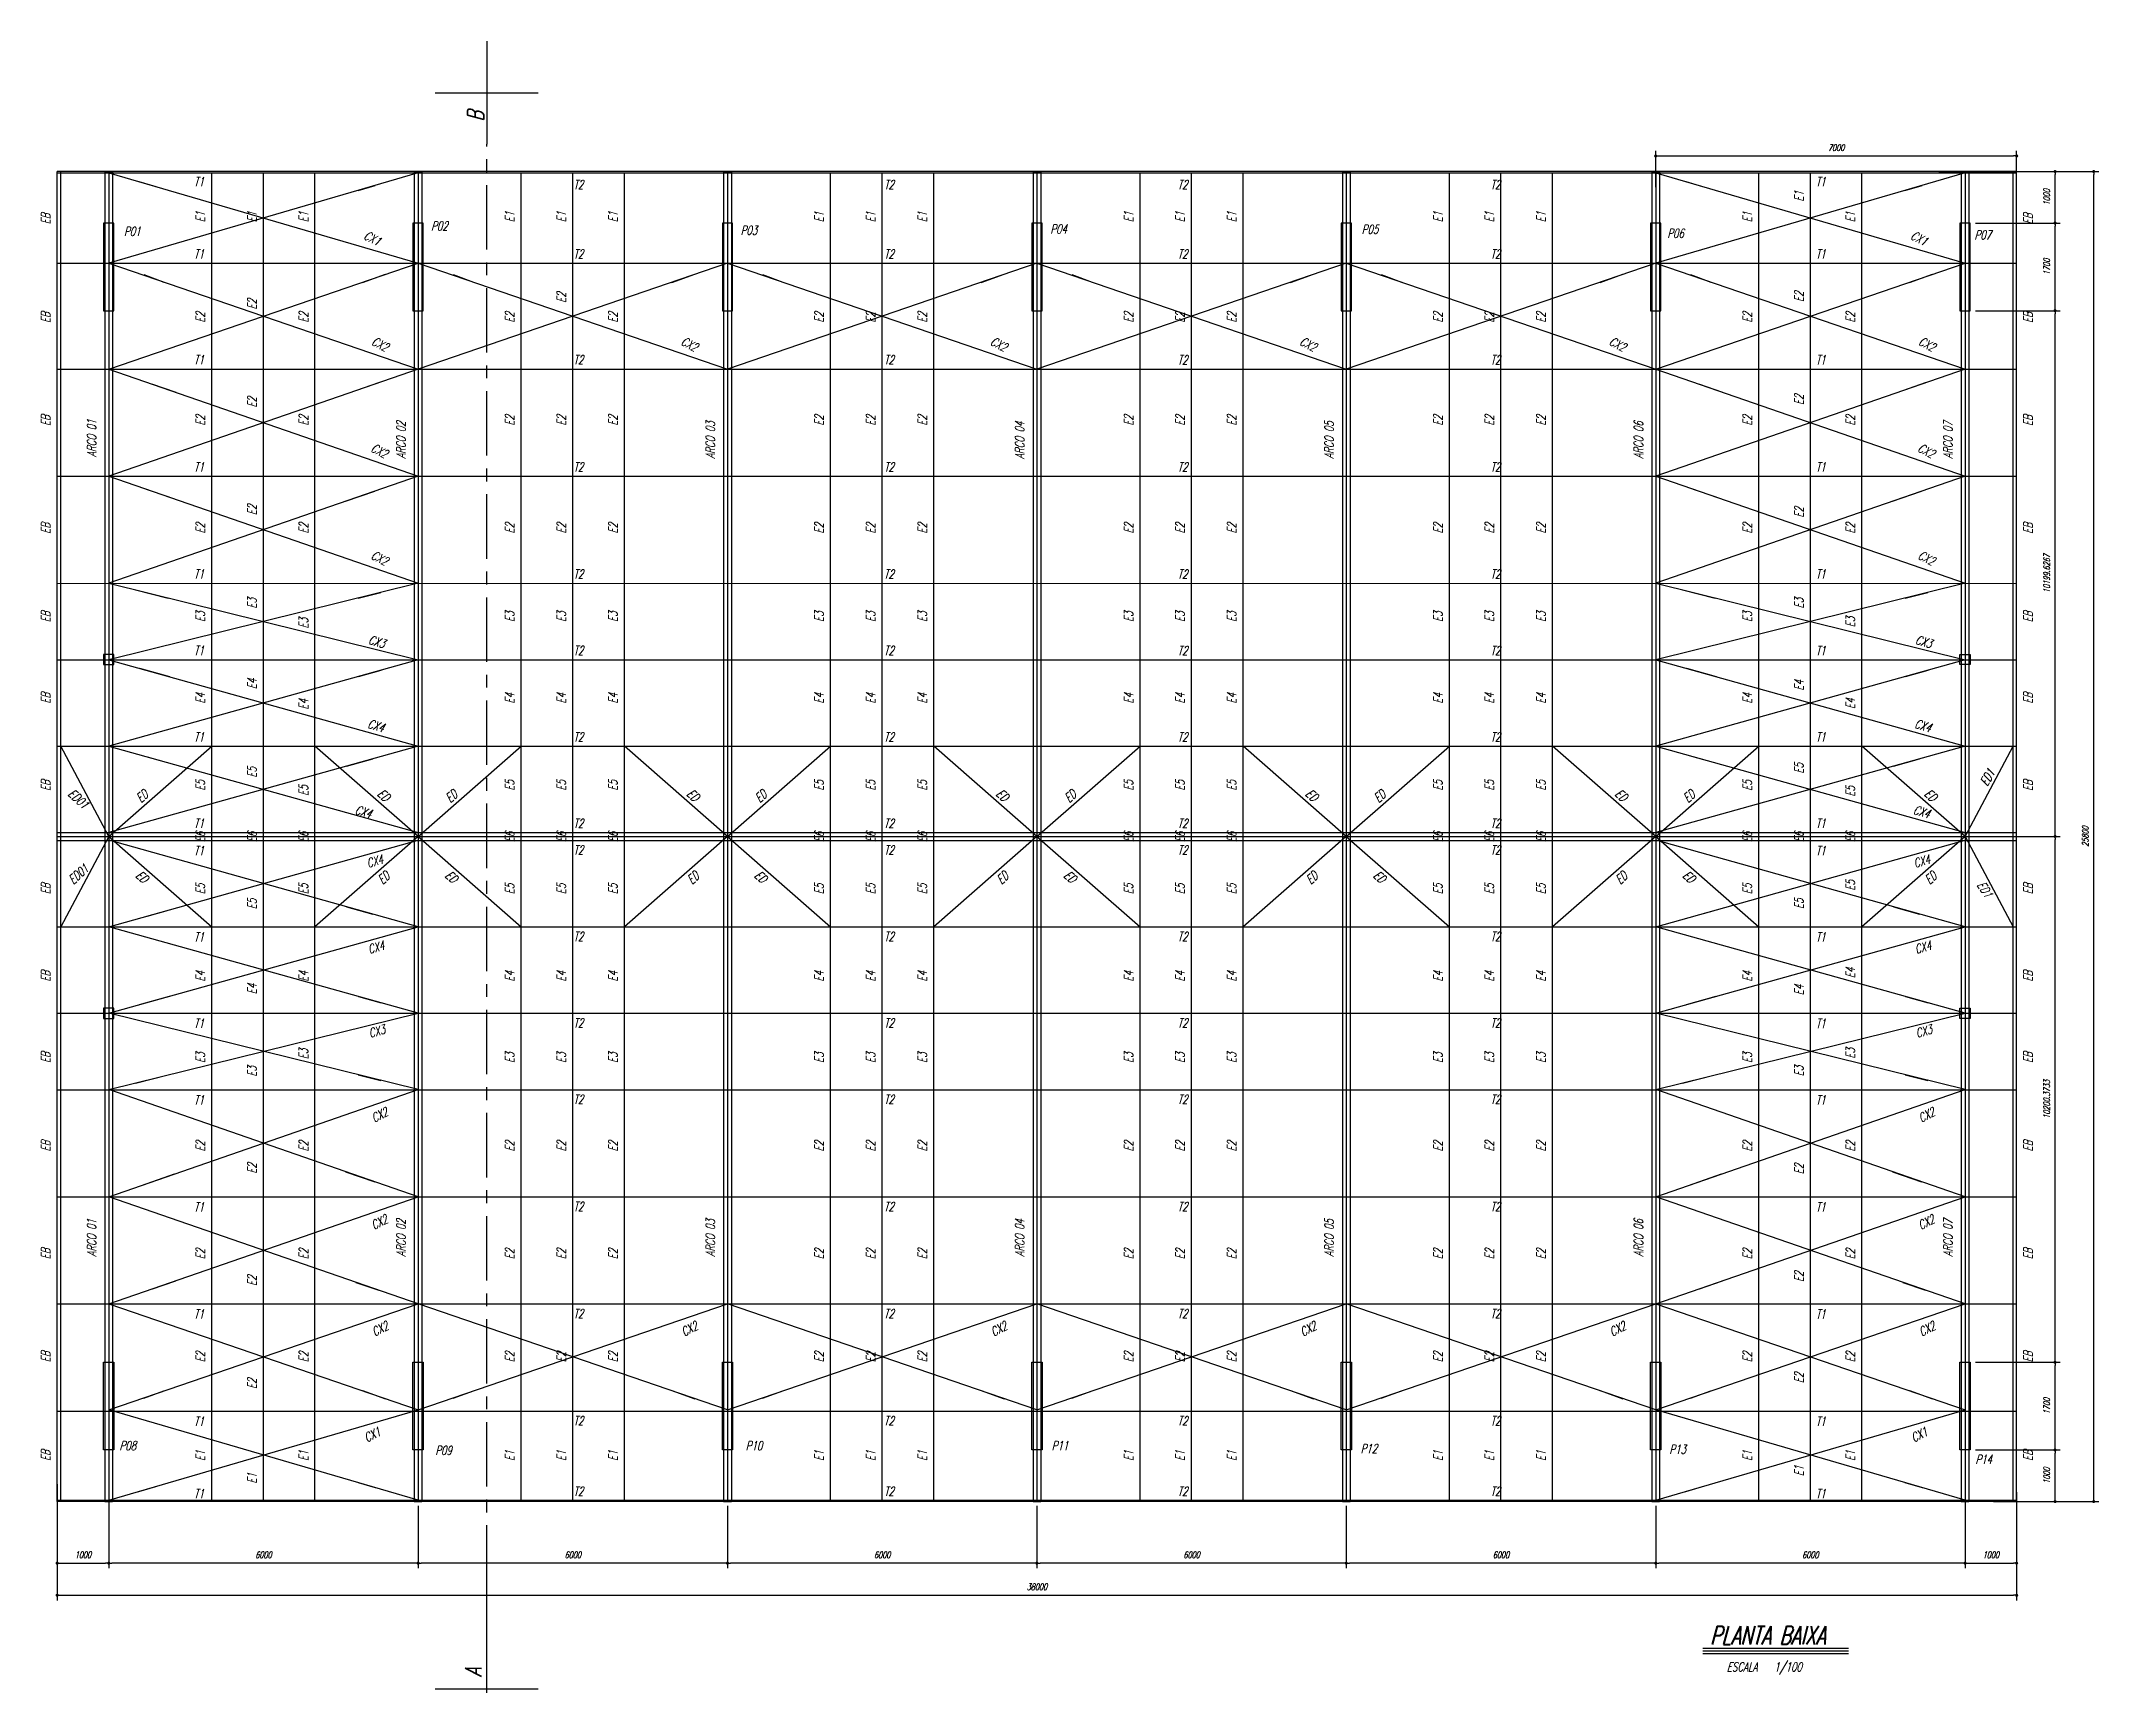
# Model space of a CAD drawing. Extents: x -187 to 453, y 281 to 902.
# Drawn here: x 361.87 to 401.77, y 402.45 to 434.49 of the extents above; entities that cross this region are included whole.
import ezdxf

# ---------------------------------------------------------------- set-up
doc = ezdxf.new("R2010")
doc.units = 0
doc.header["$MEASUREMENT"] = 0
doc.header["$PDMODE"] = 35
doc.linetypes.add('CENTER', pattern=[2, 1.25, -0.25, 0.25, -0.25])
doc.linetypes.add('HIDDEN', pattern=[0.375, 0.25, -0.125])
doc.layers.get('DEFPOINTS').update_dxf_attribs({"linetype": 'CONTINUOUS'})
for name, color, linetype in [('CARGAS', 3, 'CONTINUOUS'), ('CARIMBO', 1, 'CONTINUOUS'), ('COTA', 1, 'CONTINUOUS'), ('COTAS', 1, 'CONTINUOUS'), ('FORMA', 2, 'CONTINUOUS'), ('NPILAR', 4, 'CONTINUOUS'), ('PILAR', 4, 'CONTINUOUS'), ('PROJ COBERTA', 1, 'HIDDEN'), ('SAPATAS', 1, 'CONTINUOUS')]:
    doc.layers.add(name, color=color, linetype=linetype)
doc.styles.add('E100', font='romans.shx', dxfattribs={"width": 0.7, "oblique": 15, "height": 0.125})
doc.styles.add('E140', font='romans.shx', dxfattribs={"width": 0.7, "oblique": 15, "height": 0.175})
doc.styles.add('E290', font='romans.shx', dxfattribs={"width": 0.7, "oblique": 15, "height": 0.32})
doc.dimstyles.get("Standard").update_dxf_attribs({"dimtxt": 0.18, "dimasz": 0.18, "dimexe": 0.18, "dimexo": 0.0625, "dimgap": 0.09, "dimtad": 0, "dimtih": 1, "dimtoh": 1, "dimdec": 4, "dimzin": 0, "dimdsep": 46, "dimtxsty": 'Standard', "dimcen": 0.09, "dimadec": 0, "dimazin": 0, "dimtfac": 1, "dimtdec": 4, "dimtofl": 0, "dimtmove": 0, "dimatfit": 3, "dimfxl": 1, "dimtolj": 1, "dimtzin": 0, "dimarcsym": 0})

msp = doc.modelspace()

# ---------------------------------------------------------------- texts
at = {"layer": 'CARIMBO', "style": 'E140', "oblique": 15, "width": 0.7}
for s, p in [('T1', (364.83457155, 431.67888605)), ('T2', (372.19345348, 431.62074293)), ('T2', (378.21679119, 431.62065207)), ('T2', (383.91158186, 431.62056617)), ('T2', (389.97730054, 431.62047468)), ('T1', (396.28574044, 431.67841164)), ('P02', (369.43287866, 430.81753899)), ('P01', (363.47567309, 430.71209887)), ('P03', (375.43397476, 430.73538308)), ('P04', (381.44114632, 430.75881422)), ('P05', (387.48005747, 430.75466707)), ('P06', (393.40390081, 430.67656911)), ('P07', (399.36317808, 430.64514627)), ('T1', (364.83457155, 430.27441018)), ('T2', (372.19345348, 430.27429918)), ('T2', (378.21679119, 430.27420832)), ('T2', (383.91158186, 430.27412242)), ('T2', (389.97730054, 430.27403092)), ('T1', (396.28574044, 430.27393577)), ('T1', (364.83454059, 428.22182387)), ('T2', (372.19342252, 428.22171287)), ('T2', (378.21676023, 428.22162202)), ('T2', (383.9115509, 428.22153611)), ('T2', (389.97726958, 428.22144462)), ('T1', (396.28570948, 428.22134946)), ('T1', (364.83450924, 426.14327043)), ('T2', (372.19339117, 426.14315942)), ('T2', (378.21672887, 426.14306857)), ('T2', (383.91151955, 426.14298267)), ('T2', (389.97723822, 426.14289117)), ('T1', (396.28567813, 426.14279601)), ('T1', (364.83447789, 424.06471698)), ('T2', (372.19335981, 424.06460598)), ('T2', (378.21669752, 424.06451512)), ('T2', (383.9114882, 424.06442922)), ('T2', (389.97720687, 424.06433772)), ('T1', (396.28564677, 424.06424257)), ('T1', (364.83445553, 422.58279522)), ('T2', (372.19333746, 422.58268422)), ('T2', (378.21667517, 422.58259337)), ('T2', (383.91146584, 422.58250746)), ('T2', (389.97718452, 422.58241597)), ('T1', (396.28562442, 422.58232081)), ('T1', (364.83443023, 420.90524855)), ('T2', (372.19331215, 420.90513755)), ('T2', (378.21664986, 420.90504669)), ('T2', (383.91144054, 420.90496079)), ('T2', (389.97715921, 420.90486929)), ('T1', (396.28559911, 420.90477414)), ('T1', (364.83440493, 419.22834931)), ('T2', (372.19328686, 419.22823831)), ('T2', (378.21662457, 419.22814745)), ('T2', (383.91141524, 419.22806155)), ('T2', (389.97713392, 419.22797005)), ('T1', (396.28557382, 419.2278749)), ('T1', (364.83457155, 418.70223994)), ('T2', (372.19345348, 418.71179432)), ('T2', (378.21679119, 418.71170346)), ('T2', (383.91158186, 418.71161756)), ('T2', (389.97730054, 418.71152607)), ('T1', (396.28574044, 418.70176553)), ('T1', (364.83454626, 417.02534607)), ('T2', (372.19342819, 417.03490045)), ('T2', (378.21676589, 417.03480959)), ('T2', (383.91155657, 417.03472369)), ('T2', (389.97727524, 417.0346322)), ('T1', (396.28571515, 417.02487166)), ('T1', (364.83452095, 415.34781544)), ('T2', (372.19340288, 415.35736982)), ('T2', (378.21674059, 415.35727896)), ('T2', (383.91153127, 415.35719306)), ('T2', (389.97724994, 415.35710157)), ('T1', (396.28568984, 415.34734103)), ('T1', (364.8344986, 413.86591756)), ('T2', (372.19338053, 413.87547194)), ('T2', (378.21671824, 413.87538108)), ('T2', (383.91150891, 413.87529518)), ('T2', (389.97722759, 413.87520368)), ('T1', (396.28566749, 413.86544314)), ('T1', (364.83446725, 411.78740031)), ('T2', (372.19334918, 411.79695469)), ('T2', (378.21668688, 411.79686383)), ('T2', (383.91147756, 411.79677793)), ('T2', (389.97719623, 411.79668643)), ('T1', (396.28563614, 411.78692589)), ('T1', (364.8344359, 409.70888306)), ('T2', (372.19331782, 409.71843744)), ('T2', (378.21665553, 409.71834658)), ('T2', (383.91144621, 409.71826068)), ('T2', (389.97716488, 409.71816918)), ('T1', (396.28560478, 409.70840865)), ('T1', (364.83440454, 407.63036581)), ('T2', (372.19328647, 407.63992019)), ('T2', (378.21662418, 407.63982933)), ('T2', (383.91141486, 407.63974343)), ('T2', (389.97713353, 407.63965194)), ('T1', (396.28557343, 407.6298914)), ('P08', (363.38822789, 407.15906003)), ('P09', (369.51088991, 407.06501365)), ('P10', (375.53285391, 407.15798608)), ('P11', (381.46597648, 407.15798608)), ('P12', (387.45712919, 407.09994347)), ('P13', (393.44433096, 407.08833459)), ('P14', (399.38191391, 406.89040131)), ('T1', (364.83457155, 406.22585264)), ('T2', (372.19345348, 406.27353049)), ('T2', (378.21679119, 406.27343963)), ('T2', (383.91158186, 406.27335373)), ('T2', (389.97730054, 406.27326223)), ('T1', (396.28574044, 406.22537823)), ('ESCALA   1/100', (394.55866332, 402.8666194))]:
    msp.add_text(s, height=0.1750875, dxfattribs=at).set_placement(p)
for s, rotation, p in [('E1', 90, (396.04315573, 431.37964374)), ('EB', 90, (362.04315573, 430.93783651)), ('E1', 90, (365.04315573, 430.97869026)), ('E1', 90, (366.04315573, 430.97869026)), ('E1', 90, (367.04315573, 430.97869026)), ('E1', 90, (371.04315573, 430.97869026)), ('E1', 90, (372.04315573, 430.97869026)), ('E1', 90, (373.04315573, 430.97869026)), ('E1', 90, (377.04315573, 430.97850925)), ('E1', 90, (378.04315573, 430.97850925)), ('E1', 90, (379.04315573, 430.97850925)), ('E1', 90, (383.04315573, 430.97869026)), ('E1', 90, (384.04315573, 430.97869026)), ('E1', 90, (385.04315573, 430.97869026)), ('E1', 90, (389.04315573, 430.97869026)), ('E1', 90, (390.04315573, 430.97869026)), ('E1', 90, (391.04315573, 430.97869026)), ('E1', 90, (395.04315573, 430.97823774)), ('E1', 90, (397.04315573, 430.97823774)), ('EB', 90, (400.48916098, 430.93783651)), ('CX1', 332.486170851, (368.10722122, 430.66413708)), ('CX1', 332.486170851, (398.10722122, 430.66413708)), ('E2', 90, (366.04315573, 429.28577144)), ('E2', 90, (372.04315573, 429.41524963)), ('E2', 90, (396.04315573, 429.43008962)), ('EB', 90, (362.04315573, 429.02329988)), ('E2', 90, (365.04315573, 429.02913613)), ('E2', 90, (367.04315573, 429.02913613)), ('E2', 90, (371.04315573, 429.02913613)), ('E2', 90, (373.04315573, 429.02913613)), ('E2', 90, (377.04315573, 429.02895513)), ('E2', 90, (378.04315573, 429.02895513)), ('E2', 90, (379.04315573, 429.02895513)), ('E2', 90, (383.04315573, 429.02913613)), ('E2', 90, (384.04315573, 429.02913613)), ('E2', 90, (385.04315573, 429.02913613)), ('E2', 90, (389.04315573, 429.02913613)), ('E2', 90, (390.04315573, 429.02913613)), ('E2', 90, (391.04315573, 429.02913613)), ('E2', 90, (395.04315573, 429.02868361)), ('E2', 90, (397.04315573, 429.02868361)), ('EB', 90, (400.48916098, 429.02329988)), ('CX2', 332.486170851, (368.25767302, 428.60991947)), ('CX2', 332.486170851, (374.25767334, 428.60991947)), ('CX2', 332.486170851, (380.25767334, 428.60991947)), ('CX2', 332.486170851, (386.25767334, 428.60991947)), ('CX2', 332.486170851, (392.25767334, 428.60991947)), ('CX2', 332.486170851, (398.25767302, 428.60991947)), ('E2', 90, (366.04315573, 427.38423225)), ('E2', 90, (396.04315573, 427.43175094)), ('EB', 90, (362.04315573, 427.02496121)), ('ARCO 01', 90, (362.93291799, 426.42469563)), ('E2', 90, (365.04315573, 427.03079746)), ('E2', 90, (367.04315573, 427.03079746)), ('ARCO 02', 90, (368.93291799, 426.38967813)), ('E2', 90, (371.04315573, 427.03079746)), ('E2', 90, (372.04315573, 427.03079746)), ('E2', 90, (373.04315573, 427.03079746)), ('ARCO 03', 90, (374.93291799, 426.38967813)), ('E2', 90, (377.04315573, 427.03061645)), ('E2', 90, (378.04315573, 427.03061645)), ('E2', 90, (379.04315573, 427.03061645)), ('ARCO 04', 90, (380.93291799, 426.38384188)), ('E2', 90, (383.04315573, 427.03079746)), ('E2', 90, (384.04315573, 427.03079746)), ('E2', 90, (385.04315573, 427.03079746)), ('ARCO 05', 90, (386.93291799, 426.38967813)), ('E2', 90, (389.04315573, 427.03079746)), ('E2', 90, (390.04315573, 427.03079746)), ('E2', 90, (391.04315573, 427.03079746)), ('ARCO 06', 90, (392.93291799, 426.38967813)), ('E2', 90, (395.04315573, 427.03034493)), ('E2', 90, (397.04315573, 427.03034493)), ('ARCO 07', 90, (398.93291799, 426.38967813)), ('EB', 90, (400.48916098, 427.02496121)), ('CX2', 332.486170851, (368.24394775, 426.5414019)), ('CX2', 332.486170851, (398.24394775, 426.5414019)), ('E2', 90, (366.04315573, 425.29645436)), ('E2', 90, (396.04315573, 425.24925501)), ('EB', 90, (362.04315573, 424.93421682)), ('E2', 90, (365.04315573, 424.94005307)), ('E2', 90, (367.04315573, 424.94005307)), ('E2', 90, (371.04315573, 424.94005307)), ('E2', 90, (372.04315573, 424.94005307)), ('E2', 90, (373.04315573, 424.94005307)), ('E2', 90, (377.04315573, 424.93987206)), ('E2', 90, (378.04315573, 424.93987206)), ('E2', 90, (379.04315573, 424.93987206)), ('E2', 90, (383.04315573, 424.94005307)), ('E2', 90, (384.04315573, 424.94005307)), ('E2', 90, (385.04315573, 424.94005307)), ('E2', 90, (389.04315573, 424.94005307)), ('E2', 90, (390.04315573, 424.94005307)), ('E2', 90, (391.04315573, 424.94005307)), ('E2', 90, (395.04315573, 424.93960055)), ('E2', 90, (397.04315573, 424.93960055)), ('EB', 90, (400.48916098, 424.93421682)), ('CX2', 332.486170851, (368.24939844, 424.46096022)), ('CX2', 332.486170851, (398.24939844, 424.46096022)), ('EB', 90, (362.04315573, 423.21752753)), ('E3', 90, (365.04315573, 423.22336378)), ('E3', 90, (366.04315573, 423.48414449)), ('E3', 90, (371.04315573, 423.22336378)), ('E3', 90, (372.04315573, 423.22336378)), ('E3', 90, (373.04315573, 423.22336378)), ('E3', 90, (377.04315573, 423.22318277)), ('E3', 90, (378.04315573, 423.22318277)), ('E3', 90, (379.04315573, 423.22318277)), ('E3', 90, (383.04315573, 423.22336378)), ('E3', 90, (384.04315573, 423.22336378)), ('E3', 90, (385.04315573, 423.22336378)), ('E3', 90, (389.04315573, 423.22336378)), ('E3', 90, (390.04315573, 423.22336378)), ('E3', 90, (391.04315573, 423.22336378)), ('E3', 90, (395.04315573, 423.22291126)), ('E3', 90, (396.04315573, 423.4866917)), ('EB', 90, (400.48916098, 423.21752753)), ('E3', 90, (367.04315573, 423.09829336)), ('E3', 90, (397.04315573, 423.11969252)), ('CX3', 343.383748964, (368.20037716, 422.80356208)), ('CX3', 343.383748964, (398.20037716, 422.80356208)), ('EB', 90, (362.04315573, 421.63946726)), ('E4', 90, (365.04315573, 421.63946726)), ('E4', 90, (366.04315573, 421.92108692)), ('E4', 90, (371.04315573, 421.63946726)), ('E4', 90, (372.04315573, 421.63946726)), ('E4', 90, (373.04315573, 421.63946726)), ('E4', 90, (377.04315573, 421.63928625)), ('E4', 90, (378.04315573, 421.63928625)), ('E4', 90, (379.04315573, 421.63928625)), ('E4', 90, (383.04315573, 421.63946726)), ('E4', 90, (384.04315573, 421.63946726)), ('E4', 90, (385.04315573, 421.63946726)), ('E4', 90, (389.04315573, 421.63946726)), ('E4', 90, (390.04315573, 421.63946726)), ('E4', 90, (391.04315573, 421.63946726)), ('E4', 90, (395.04315573, 421.63901474)), ('E4', 90, (396.04315573, 421.89132623)), ('EB', 90, (400.48916098, 421.63946726)), ('E4', 90, (367.04315573, 421.52269814)), ('E4', 90, (397.04315573, 421.535796)), ('CX4', 343.383748964, (368.18445299, 421.17465796)), ('CX4', 343.383748964, (398.18445299, 421.17465796)), ('E5', 90, (366.04315573, 420.20460053)), ('E5', 90, (396.04315573, 420.28211828)), ('ED1', 59.542274062, (399.60831477, 420.02820884)), ('EB', 90, (362.04315573, 419.94414045)), ('ED01', 317.990961928, (362.37517716, 419.86898172)), ('ED', 42.009038072, (363.80510529, 419.70883992)), ('E5', 90, (365.04315573, 419.9499767)), ('E5', 90, (367.04315573, 419.85246183)), ('ED', 317.990961928, (368.37432484, 419.86898172)), ('ED', 42.009038072, (369.80510529, 419.70883992)), ('E5', 90, (371.04315573, 419.9499767)), ('E5', 90, (372.04315573, 419.9499767)), ('E5', 90, (373.04315573, 419.9499767)), ('ED', 317.990961928, (374.37432484, 419.86898172)), ('ED', 42.009038072, (375.80510529, 419.70883992)), ('E5', 90, (377.04315573, 419.9497957)), ('E5', 90, (378.04315573, 419.9497957)), ('E5', 90, (379.04315573, 419.9497957)), ('ED', 317.990961928, (380.37432484, 419.86898172)), ('ED', 42.009038072, (381.80510529, 419.70883992)), ('E5', 90, (383.04315573, 419.9499767)), ('E5', 90, (384.04315573, 419.9499767)), ('E5', 90, (385.04315573, 419.9499767)), ('ED', 317.990961928, (386.37432484, 419.86898172)), ('ED', 42.009038072, (387.80510529, 419.70883992)), ('E5', 90, (389.04315573, 419.9499767)), ('E5', 90, (390.04315573, 419.9499767)), ('E5', 90, (391.04315573, 419.9499767)), ('ED', 317.990961928, (392.37432484, 419.86898172)), ('ED', 42.009038072, (393.80510529, 419.70883992)), ('E5', 90, (395.04315573, 419.94952418)), ('E5', 90, (397.04315573, 419.8348365)), ('ED', 317.990961928, (398.37432484, 419.86898172)), ('EB', 90, (400.48916098, 419.94414045)), ('CX4', 343.383748964, (367.94113964, 419.50439824)), ('CX4', 343.383748964, (398.16009415, 419.50439824)), ('E6', 90, (365.04315573, 418.94986915)), ('E6', 90, (366.04315573, 418.94986915)), ('E6', 90, (367.04315573, 418.94986915)), ('E6', 90, (371.04315573, 418.94986915)), ('E6', 90, (372.04315573, 418.94986915)), ('E6', 90, (373.04315573, 418.94986915)), ('E6', 90, (377.04315573, 418.94968814)), ('E6', 90, (378.04315573, 418.94968814)), ('E6', 90, (379.04315573, 418.94968814)), ('E6', 90, (383.04315573, 418.94986915)), ('E6', 90, (384.04315573, 418.94986915)), ('E6', 90, (385.04315573, 418.94986915)), ('E6', 90, (389.04315573, 418.94986915)), ('E6', 90, (390.04315573, 418.94986915)), ('E6', 90, (391.04315573, 418.94986915)), ('E6', 90, (395.04315573, 418.94941662)), ('E6', 90, (396.04315573, 418.94941662)), ('E6', 90, (397.04315573, 418.94941662)), ('CX4', 16.616251036, (368.2101622, 418.45314026)), ('CX4', 16.616251036, (398.2101622, 418.45314026)), ('ED01', 42.009038072, (362.49235408, 418.12623601)), ('ED', 317.990961928, (363.68792836, 418.28637781)), ('ED', 42.009038072, (368.49150177, 418.12623601)), ('ED', 317.990961928, (369.68792836, 418.28637781)), ('ED', 42.009038072, (374.49150177, 418.12623601)), ('ED', 317.990961928, (375.68792836, 418.28637781)), ('ED', 42.009038072, (380.49150177, 418.12623601)), ('ED', 317.990961928, (381.68792836, 418.28637781)), ('ED', 42.009038072, (386.49150177, 418.12623601)), ('ED', 317.990961928, (387.68792836, 418.28637781)), ('ED', 42.009038072, (392.49150177, 418.12623601)), ('ED', 317.990961928, (393.68792836, 418.28637781)), ('E5', 90, (397.04315573, 418.01024729)), ('ED', 42.009038072, (398.49150177, 418.12623601)), ('EB', 90, (362.04315573, 417.94188791)), ('E5', 90, (365.04315573, 417.94188791)), ('E5', 90, (366.04315573, 417.65001669)), ('E5', 90, (367.04315573, 417.94188791)), ('E5', 90, (371.04315573, 417.94188791)), ('E5', 90, (372.04315573, 417.94188791)), ('E5', 90, (373.04315573, 417.94188791)), ('E5', 90, (377.04315573, 417.9417069)), ('E5', 90, (378.04315573, 417.9417069)), ('E5', 90, (379.04315573, 417.9417069)), ('E5', 90, (383.04315573, 417.94188791)), ('E5', 90, (384.04315573, 417.94188791)), ('E5', 90, (385.04315573, 417.94188791)), ('E5', 90, (389.04315573, 417.94188791)), ('E5', 90, (390.04315573, 417.94188791)), ('E5', 90, (391.04315573, 417.94188791)), ('E5', 90, (395.04315573, 417.94143538)), ('E5', 90, (396.04315573, 417.65471706)), ('ED1', 302.512160203, (399.40370231, 418.12245054)), ('EB', 90, (400.48916098, 417.94188791)), ('CX4', 16.616251036, (368.23452105, 416.78288054)), ('CX4', 16.616251036, (398.23452105, 416.78288054)), ('EB', 90, (362.04315573, 416.2465611)), ('E4', 90, (365.04315573, 416.2465611)), ('E4', 90, (366.04315573, 416.0033345)), ('E4', 90, (367.04315573, 416.2465611)), ('E4', 90, (371.04315573, 416.2465611)), ('E4', 90, (372.04315573, 416.2465611)), ('E4', 90, (373.04315573, 416.2465611)), ('E4', 90, (377.04315573, 416.24638009)), ('E4', 90, (378.04315573, 416.24638009)), ('E4', 90, (379.04315573, 416.24638009)), ('E4', 90, (383.04315573, 416.2465611)), ('E4', 90, (384.04315573, 416.2465611)), ('E4', 90, (385.04315573, 416.2465611)), ('E4', 90, (389.04315573, 416.2465611)), ('E4', 90, (390.04315573, 416.2465611)), ('E4', 90, (391.04315573, 416.2465611)), ('E4', 90, (395.04315573, 416.24610858)), ('E4', 90, (397.04315573, 416.31492049)), ('EB', 90, (400.48916098, 416.2465611)), ('E4', 90, (396.04315573, 415.98232814)), ('CX3', 16.616251036, (368.25044521, 415.15397642)), ('CX3', 16.616251036, (398.25044521, 415.15397642)), ('EB', 90, (362.04315573, 414.66850083)), ('E3', 90, (365.04315573, 414.66850083)), ('E3', 90, (366.04315172, 414.40221717)), ('E3', 90, (367.04315573, 414.74146863)), ('E3', 90, (371.04315573, 414.66850083)), ('E3', 90, (372.04315573, 414.66850083)), ('E3', 90, (373.04315573, 414.66850083)), ('E3', 90, (377.04315573, 414.66831982)), ('E3', 90, (378.04315573, 414.66831982)), ('E3', 90, (379.04315573, 414.66831982)), ('E3', 90, (383.04315573, 414.66850083)), ('E3', 90, (384.04315573, 414.66850083)), ('E3', 90, (385.04315573, 414.66850083)), ('E3', 90, (389.04315573, 414.66850083)), ('E3', 90, (390.04315573, 414.66850083)), ('E3', 90, (391.04315573, 414.66850083)), ('E3', 90, (395.04315573, 414.66804831)), ('E3', 90, (396.04315573, 414.41089001)), ('E3', 90, (397.04315573, 414.75330889)), ('EB', 90, (400.48916098, 414.66850083)), ('CX2', 27.513829149, (368.33028233, 413.5090694)), ('CX2', 27.513829149, (398.33028233, 413.5090694)), ('EB', 90, (362.04315573, 412.95181154)), ('E2', 90, (365.04315573, 412.95181154)), ('E2', 90, (367.04315573, 412.95181154)), ('E2', 90, (371.04315573, 412.95181154)), ('E2', 90, (372.04315573, 412.95181154)), ('E2', 90, (373.04315573, 412.95181154)), ('E2', 90, (377.04315573, 412.95163053)), ('E2', 90, (378.04315573, 412.95163053)), ('E2', 90, (379.04315573, 412.95163053)), ('E2', 90, (383.04315573, 412.95181154)), ('E2', 90, (384.04315573, 412.95181154)), ('E2', 90, (385.04315573, 412.95181154)), ('E2', 90, (389.04315573, 412.95181154)), ('E2', 90, (390.04315573, 412.95181154)), ('E2', 90, (391.04315573, 412.95181154)), ('E2', 90, (395.04315573, 412.95135902)), ('E2', 90, (397.04315573, 412.95135902)), ('EB', 90, (400.48916098, 412.95181154)), ('E2', 90, (366.04315573, 412.52211186)), ('E2', 90, (396.04315573, 412.51051573)), ('ARCO 01', 90, (362.93291799, 410.91272523)), ('CX2', 27.513829149, (368.32483164, 411.42862772)), ('ARCO 02', 90, (368.93291799, 410.91272523)), ('ARCO 03', 90, (374.93291799, 410.91272523)), ('ARCO 04', 90, (380.93291799, 410.91272523)), ('ARCO 05', 90, (386.93291799, 410.91272523)), ('ARCO 06', 90, (392.93291799, 410.91272523)), ('CX2', 27.513829149, (398.32483164, 411.42862772)), ('ARCO 07', 90, (398.93291799, 410.91272523)), ('EB', 90, (362.04315573, 410.86106715)), ('E2', 90, (365.04315573, 410.86106715)), ('E2', 90, (367.04315573, 410.86106715)), ('E2', 90, (371.04315573, 410.86106715)), ('E2', 90, (372.04315573, 410.86106715)), ('E2', 90, (373.04315573, 410.86106715)), ('E2', 90, (377.04315573, 410.86088615)), ('E2', 90, (378.04315573, 410.86088615)), ('E2', 90, (379.04315573, 410.86088615)), ('E2', 90, (383.04315573, 410.86106715)), ('E2', 90, (384.04315573, 410.86106715)), ('E2', 90, (385.04315573, 410.86106715)), ('E2', 90, (389.04315573, 410.86106715)), ('E2', 90, (390.04315573, 410.86106715)), ('E2', 90, (391.04315573, 410.86106715)), ('E2', 90, (395.04315573, 410.86061463)), ('E2', 90, (397.04315573, 410.86061463)), ('EB', 90, (400.48916098, 410.86106715)), ('E2', 90, (396.04315573, 410.41977134)), ('E2', 90, (366.04315573, 410.34218363)), ('CX2', 27.513829149, (368.33855691, 409.36011015)), ('CX2', 27.513829149, (374.33855723, 409.36011015)), ('CX2', 27.513829149, (380.33855723, 409.36011015)), ('CX2', 27.513829149, (386.33855723, 409.36011015)), ('CX2', 27.513829149, (392.33855723, 409.36011015)), ('CX2', 27.513829149, (398.33855691, 409.36011015)), ('EB', 90, (362.04315573, 408.86272848)), ('E2', 90, (365.04315573, 408.86272848)), ('E2', 90, (367.04315573, 408.86272848)), ('E2', 90, (371.04315573, 408.86272848)), ('E2', 90, (372.04315573, 408.86272848)), ('E2', 90, (373.04315573, 408.86272848)), ('E2', 90, (377.04315573, 408.86254747)), ('E2', 90, (378.04315573, 408.86254747)), ('E2', 90, (379.04315573, 408.86254747)), ('E2', 90, (383.04315573, 408.86272848)), ('E2', 90, (384.04315573, 408.86272848)), ('E2', 90, (385.04315573, 408.86272848)), ('E2', 90, (389.04315573, 408.86272848)), ('E2', 90, (390.04315573, 408.86272848)), ('E2', 90, (391.04315573, 408.86272848)), ('E2', 90, (395.04315573, 408.86227595)), ('E2', 90, (397.04315573, 408.86227595)), ('EB', 90, (400.48916098, 408.86272848)), ('E2', 90, (396.04315573, 408.45817107)), ('E2', 90, (366.04315573, 408.34384496)), ('CX1', 27.513829149, (368.18810511, 407.30589254)), ('CX1', 27.513829149, (398.18810511, 407.30589254)), ('EB', 90, (362.04315573, 406.94819185)), ('E1', 90, (365.04315573, 406.94819185)), ('E1', 90, (367.04315573, 406.94819185)), ('E1', 90, (371.04315573, 406.94819185)), ('E1', 90, (372.04315573, 406.94819185)), ('E1', 90, (373.04315573, 406.94819185)), ('E1', 90, (377.04315573, 406.94801084)), ('E1', 90, (378.04315573, 406.94801084)), ('E1', 90, (379.04315573, 406.94801084)), ('E1', 90, (383.04315573, 406.94819185)), ('E1', 90, (384.04315573, 406.94819185)), ('E1', 90, (385.04315573, 406.94819185)), ('E1', 90, (389.04315573, 406.94819185)), ('E1', 90, (390.04315573, 406.94819185)), ('E1', 90, (391.04315573, 406.94819185)), ('E1', 90, (395.04315573, 406.94773933)), ('E1', 90, (397.04315573, 406.94773933)), ('EB', 90, (400.48916098, 406.94819185)), ('E1', 90, (366.04315573, 406.51038503)), ('E1', 90, (396.04315573, 406.65384438))]:
    msp.add_text(s, height=0.1750875, rotation=rotation, dxfattribs=at).set_placement(p)
at = {"layer": 'FORMA', "color": 3, "style": 'E290', "oblique": 15, "width": 0.7}
for s, p in [('B', (370.45366779, 432.9299946)), ('A', (370.41007347, 402.75792783))]:
    msp.add_text(s, height=0.32, rotation=90, dxfattribs=at).set_placement(p)
at = {"layer": 'NPILAR', "color": 3, "style": 'E140', "oblique": 15, "width": 0.7}
msp.add_text('PLANTA BAIXA', height=0.35, dxfattribs=at).set_placement((394.23379095, 403.39065839))

# ---------------------------------------------------------------- blocks, each defined once
blk = doc.blocks.new('DOT')
at = {"layer": 'CARGAS', "color": 0, "linetype": 'ByBlock'}
blk.add_line((-0.5, 0), (-1, 0), dxfattribs=at)
at = {"layer": 'CARGAS', "color": 0, "linetype": 'ByBlock', "const_width": 0.5}
blk.add_lwpolyline([(-0.25, 0, 1), (0.25, 0, 1)], format="xyb", close=True, dxfattribs=at)
blk = doc.blocks.new('*D32')
at = {"layer": 'COTA', "linetype": 'Continuous', "lineweight": -2, "transparency": 16777216}
for p, q in [((393.179, 406.075), (393.179, 404.866)), ((399.179, 406.075), (399.179, 404.866)), ((399.119, 404.966), (393.239, 404.966))]:
    blk.add_line(p, q, dxfattribs=at)
at = {"layer": 'DEFPOINTS', "color": 0, "linetype": 'Continuous', "transparency": 16777216}
for p in [(393.179, 406.175), (399.179, 406.175), (393.179, 404.966)]:
    blk.add_point(p, dxfattribs=at)
at = {"layer": 'COTA', "linetype": 'Continuous', "lineweight": -2, "transparency": 16777216, "xscale": 0.06, "yscale": 0.06, "zscale": 0.06, "rotation": 180}
blk.add_blockref('DOT', (393.179, 404.966), dxfattribs=at)
at = {"layer": 'COTA', "linetype": 'Continuous', "lineweight": -2, "transparency": 16777216, "xscale": 0.06, "yscale": 0.06, "zscale": 0.06}
blk.add_blockref('DOT', (399.179, 404.966), dxfattribs=at)
at = {"layer": 'COTA', "color": 2, "linetype": 'Continuous', "transparency": 16777216, "insert": (396.179, 405.128), "char_height": 0.125, "attachment_point": 5, "style": 'E100'}
blk.add_mtext('\\A1;6000', dxfattribs=at)
blk = doc.blocks.new('*D33')
at = {"layer": 'COTA', "linetype": 'Continuous', "lineweight": -2, "transparency": 16777216}
for p, q in [((387.179, 406.075), (387.179, 404.866)), ((393.179, 406.075), (393.179, 404.866)), ((393.119, 404.966), (387.239, 404.966))]:
    blk.add_line(p, q, dxfattribs=at)
at = {"layer": 'DEFPOINTS', "color": 0, "linetype": 'Continuous', "transparency": 16777216}
for p in [(387.179, 406.175), (393.179, 406.175), (387.179, 404.966)]:
    blk.add_point(p, dxfattribs=at)
at = {"layer": 'COTA', "linetype": 'Continuous', "lineweight": -2, "transparency": 16777216, "xscale": 0.06, "yscale": 0.06, "zscale": 0.06, "rotation": 180}
blk.add_blockref('DOT', (387.179, 404.966), dxfattribs=at)
at = {"layer": 'COTA', "linetype": 'Continuous', "lineweight": -2, "transparency": 16777216, "xscale": 0.06, "yscale": 0.06, "zscale": 0.06}
blk.add_blockref('DOT', (393.179, 404.966), dxfattribs=at)
at = {"layer": 'COTA', "color": 2, "linetype": 'Continuous', "transparency": 16777216, "insert": (390.179, 405.128), "char_height": 0.125, "attachment_point": 5, "style": 'E100'}
blk.add_mtext('\\A1;6000', dxfattribs=at)
blk = doc.blocks.new('*D34')
at = {"layer": 'COTA', "linetype": 'Continuous', "lineweight": -2, "transparency": 16777216}
for p, q in [((369.179, 406.075), (369.179, 404.866)), ((375.179, 406.075), (375.179, 404.866)), ((375.119, 404.966), (369.239, 404.966))]:
    blk.add_line(p, q, dxfattribs=at)
at = {"layer": 'DEFPOINTS', "color": 0, "linetype": 'Continuous', "transparency": 16777216}
for p in [(369.179, 406.175), (375.179, 406.175), (369.179, 404.966)]:
    blk.add_point(p, dxfattribs=at)
at = {"layer": 'COTA', "linetype": 'Continuous', "lineweight": -2, "transparency": 16777216, "xscale": 0.06, "yscale": 0.06, "zscale": 0.06, "rotation": 180}
blk.add_blockref('DOT', (369.179, 404.966), dxfattribs=at)
at = {"layer": 'COTA', "linetype": 'Continuous', "lineweight": -2, "transparency": 16777216, "xscale": 0.06, "yscale": 0.06, "zscale": 0.06}
blk.add_blockref('DOT', (375.179, 404.966), dxfattribs=at)
at = {"layer": 'COTA', "color": 2, "linetype": 'Continuous', "transparency": 16777216, "insert": (372.179, 405.128), "char_height": 0.125, "attachment_point": 5, "style": 'E100'}
blk.add_mtext('\\A1;6000', dxfattribs=at)
blk = doc.blocks.new('*D35')
at = {"layer": 'COTA', "linetype": 'Continuous', "lineweight": -2, "transparency": 16777216}
for p, q in [((363.179, 406.075), (363.179, 404.866)), ((369.179, 406.075), (369.179, 404.866)), ((369.119, 404.966), (363.239, 404.966))]:
    blk.add_line(p, q, dxfattribs=at)
at = {"layer": 'DEFPOINTS', "color": 0, "linetype": 'Continuous', "transparency": 16777216}
for p in [(363.179, 406.175), (369.179, 406.175), (363.179, 404.966)]:
    blk.add_point(p, dxfattribs=at)
at = {"layer": 'COTA', "linetype": 'Continuous', "lineweight": -2, "transparency": 16777216, "xscale": 0.06, "yscale": 0.06, "zscale": 0.06, "rotation": 180}
blk.add_blockref('DOT', (363.179, 404.966), dxfattribs=at)
at = {"layer": 'COTA', "linetype": 'Continuous', "lineweight": -2, "transparency": 16777216, "xscale": 0.06, "yscale": 0.06, "zscale": 0.06}
blk.add_blockref('DOT', (369.179, 404.966), dxfattribs=at)
at = {"layer": 'COTA', "color": 2, "linetype": 'Continuous', "transparency": 16777216, "insert": (366.179, 405.128), "char_height": 0.125, "attachment_point": 5, "style": 'E100'}
blk.add_mtext('\\A1;6000', dxfattribs=at)
blk = doc.blocks.new('*D36')
at = {"layer": 'COTA', "linetype": 'Continuous', "lineweight": -2, "transparency": 16777216}
for p, q in [((375.179, 406.075), (375.179, 404.866)), ((381.179, 406.075), (381.179, 404.866)), ((381.119, 404.966), (375.239, 404.966))]:
    blk.add_line(p, q, dxfattribs=at)
at = {"layer": 'DEFPOINTS', "color": 0, "linetype": 'Continuous', "transparency": 16777216}
for p in [(375.179, 406.175), (381.179, 406.175), (375.179, 404.966)]:
    blk.add_point(p, dxfattribs=at)
at = {"layer": 'COTA', "linetype": 'Continuous', "lineweight": -2, "transparency": 16777216, "xscale": 0.06, "yscale": 0.06, "zscale": 0.06, "rotation": 180}
blk.add_blockref('DOT', (375.179, 404.966), dxfattribs=at)
at = {"layer": 'COTA', "linetype": 'Continuous', "lineweight": -2, "transparency": 16777216, "xscale": 0.06, "yscale": 0.06, "zscale": 0.06}
blk.add_blockref('DOT', (381.179, 404.966), dxfattribs=at)
at = {"layer": 'COTA', "color": 2, "linetype": 'Continuous', "transparency": 16777216, "insert": (378.179, 405.128), "char_height": 0.125, "attachment_point": 5, "style": 'E100'}
blk.add_mtext('\\A1;6000', dxfattribs=at)
blk = doc.blocks.new('*D37')
at = {"layer": 'COTA', "linetype": 'Continuous', "lineweight": -2, "transparency": 16777216}
for p, q in [((381.179, 406.075), (381.179, 404.866)), ((387.179, 406.075), (387.179, 404.866)), ((387.119, 404.966), (381.239, 404.966))]:
    blk.add_line(p, q, dxfattribs=at)
at = {"layer": 'DEFPOINTS', "color": 0, "linetype": 'Continuous', "transparency": 16777216}
for p in [(381.179, 406.175), (387.179, 406.175), (381.179, 404.966)]:
    blk.add_point(p, dxfattribs=at)
at = {"layer": 'COTA', "linetype": 'Continuous', "lineweight": -2, "transparency": 16777216, "xscale": 0.06, "yscale": 0.06, "zscale": 0.06, "rotation": 180}
blk.add_blockref('DOT', (381.179, 404.966), dxfattribs=at)
at = {"layer": 'COTA', "linetype": 'Continuous', "lineweight": -2, "transparency": 16777216, "xscale": 0.06, "yscale": 0.06, "zscale": 0.06}
blk.add_blockref('DOT', (387.179, 404.966), dxfattribs=at)
at = {"layer": 'COTA', "color": 2, "linetype": 'Continuous', "transparency": 16777216, "insert": (384.179, 405.128), "char_height": 0.125, "attachment_point": 5, "style": 'E100'}
blk.add_mtext('\\A1;6000', dxfattribs=at)
blk = doc.blocks.new('*D38')
at = {"layer": 'COTA', "linetype": 'Continuous', "lineweight": -2, "transparency": 16777216}
for p, q in [((363.179, 407.062), (363.179, 404.866)), ((362.179, 406.497), (362.179, 404.866)), ((362.239, 404.966), (363.119, 404.966))]:
    blk.add_line(p, q, dxfattribs=at)
at = {"layer": 'DEFPOINTS', "color": 0, "linetype": 'Continuous', "transparency": 16777216}
for p in [(363.179, 407.162), (362.179, 406.597), (363.179, 404.966)]:
    blk.add_point(p, dxfattribs=at)
at = {"layer": 'COTA', "linetype": 'Continuous', "lineweight": -2, "transparency": 16777216, "xscale": 0.06, "yscale": 0.06, "zscale": 0.06, "rotation": 180}
blk.add_blockref('DOT', (362.179, 404.966), dxfattribs=at)
at = {"layer": 'COTA', "linetype": 'Continuous', "lineweight": -2, "transparency": 16777216, "xscale": 0.06, "yscale": 0.06, "zscale": 0.06}
blk.add_blockref('DOT', (363.179, 404.966), dxfattribs=at)
at = {"layer": 'COTA', "color": 2, "linetype": 'Continuous', "transparency": 16777216, "insert": (362.679, 405.128), "char_height": 0.125, "attachment_point": 5, "style": 'E100'}
blk.add_mtext('\\A1;1000', dxfattribs=at)
blk = doc.blocks.new('*D39')
at = {"layer": 'COTA', "linetype": 'Continuous', "lineweight": -2, "transparency": 16777216}
for p, q in [((399.179, 407.062), (399.179, 404.866)), ((400.179, 406.344), (400.179, 404.866)), ((399.239, 404.966), (400.119, 404.966))]:
    blk.add_line(p, q, dxfattribs=at)
at = {"layer": 'DEFPOINTS', "color": 0, "linetype": 'Continuous', "transparency": 16777216}
for p in [(399.179, 407.162), (400.179, 406.444), (400.179, 404.966)]:
    blk.add_point(p, dxfattribs=at)
at = {"layer": 'COTA', "linetype": 'Continuous', "lineweight": -2, "transparency": 16777216, "xscale": 0.06, "yscale": 0.06, "zscale": 0.06, "rotation": 180}
blk.add_blockref('DOT', (399.179, 404.966), dxfattribs=at)
at = {"layer": 'COTA', "linetype": 'Continuous', "lineweight": -2, "transparency": 16777216, "xscale": 0.06, "yscale": 0.06, "zscale": 0.06}
blk.add_blockref('DOT', (400.179, 404.966), dxfattribs=at)
at = {"layer": 'COTA', "color": 2, "linetype": 'Continuous', "transparency": 16777216, "insert": (399.679, 405.128), "char_height": 0.125, "attachment_point": 5, "style": 'E100'}
blk.add_mtext('\\A1;1000', dxfattribs=at)
blk = doc.blocks.new('*D40')
at = {"layer": 'COTA', "linetype": 'Continuous', "lineweight": -2, "transparency": 16777216}
for p, q in [((398.672, 431.962), (401.773, 431.962)), ((401.673, 406.222), (401.673, 431.902)), ((399.73, 406.162), (401.773, 406.162))]:
    blk.add_line(p, q, dxfattribs=at)
at = {"layer": 'DEFPOINTS', "color": 0, "linetype": 'Continuous', "transparency": 16777216}
for p in [(398.572, 431.962), (401.673, 431.962), (399.63, 406.162)]:
    blk.add_point(p, dxfattribs=at)
at = {"layer": 'COTA', "linetype": 'Continuous', "lineweight": -2, "transparency": 16777216, "xscale": 0.06, "yscale": 0.06, "zscale": 0.06}
for p, rotation in [((401.673, 431.962), 90), ((401.673, 406.162), 270)]:
    blk.add_blockref('DOT', p, dxfattribs=dict(at, rotation=rotation))
at = {"layer": 'COTA', "color": 2, "linetype": 'Continuous', "transparency": 16777216, "insert": (401.511, 419.062), "char_height": 0.125, "attachment_point": 5, "rotation": 90, "style": 'E100'}
blk.add_mtext('\\A1;25800', dxfattribs=at)
blk = doc.blocks.new('*D61')
at = {"layer": 'COTA', "linetype": 'Continuous', "lineweight": -2, "transparency": 16777216}
for p, q in [((362.179, 405.581), (362.179, 404.244)), ((400.179, 405.581), (400.179, 404.244)), ((362.239, 404.344), (400.119, 404.344))]:
    blk.add_line(p, q, dxfattribs=at)
at = {"layer": 'DEFPOINTS', "color": 0, "linetype": 'Continuous', "transparency": 16777216}
for p in [(362.179, 405.681), (400.179, 405.681), (400.179, 404.344)]:
    blk.add_point(p, dxfattribs=at)
at = {"layer": 'COTA', "linetype": 'Continuous', "lineweight": -2, "transparency": 16777216, "xscale": 0.06, "yscale": 0.06, "zscale": 0.06, "rotation": 180}
blk.add_blockref('DOT', (362.179, 404.344), dxfattribs=at)
at = {"layer": 'COTA', "linetype": 'Continuous', "lineweight": -2, "transparency": 16777216, "xscale": 0.06, "yscale": 0.06, "zscale": 0.06}
blk.add_blockref('DOT', (400.179, 404.344), dxfattribs=at)
at = {"layer": 'COTA', "color": 2, "linetype": 'Continuous', "transparency": 16777216, "insert": (381.179, 404.507), "char_height": 0.125, "attachment_point": 5, "style": 'E100'}
blk.add_mtext('\\A1;38000', dxfattribs=at)
blk = doc.blocks.new('*D50')
at = {"layer": 'COTA', "linetype": 'Continuous', "lineweight": -2, "transparency": 16777216}
for p, q in [((399.379, 407.162), (401.024, 407.162)), ((400.924, 406.222), (400.924, 407.102)), ((400.619, 406.162), (401.024, 406.162))]:
    blk.add_line(p, q, dxfattribs=at)
at = {"layer": 'DEFPOINTS', "color": 0, "linetype": 'Continuous', "transparency": 16777216}
for p in [(399.279, 407.162), (400.924, 407.162), (400.519, 406.162)]:
    blk.add_point(p, dxfattribs=at)
at = {"layer": 'COTA', "linetype": 'Continuous', "lineweight": -2, "transparency": 16777216, "xscale": 0.06, "yscale": 0.06, "zscale": 0.06}
for p, rotation in [((400.924, 407.162), 90), ((400.924, 406.162), 270)]:
    blk.add_blockref('DOT', p, dxfattribs=dict(at, rotation=rotation))
at = {"layer": 'COTA', "color": 2, "linetype": 'Continuous', "transparency": 16777216, "insert": (400.762, 406.662), "char_height": 0.125, "attachment_point": 5, "rotation": 90, "style": 'E100'}
blk.add_mtext('\\A1;1000', dxfattribs=at)
blk = doc.blocks.new('*D51')
at = {"layer": 'COTA', "linetype": 'Continuous', "lineweight": -2, "transparency": 16777216}
for p, q in [((399.379, 408.862), (401.024, 408.862)), ((400.924, 407.222), (400.924, 408.802)), ((399.379, 407.162), (401.024, 407.162))]:
    blk.add_line(p, q, dxfattribs=at)
at = {"layer": 'DEFPOINTS', "color": 0, "linetype": 'Continuous', "transparency": 16777216}
for p in [(399.279, 408.862), (400.924, 408.862), (399.279, 407.162)]:
    blk.add_point(p, dxfattribs=at)
at = {"layer": 'COTA', "linetype": 'Continuous', "lineweight": -2, "transparency": 16777216, "xscale": 0.06, "yscale": 0.06, "zscale": 0.06}
for p, rotation in [((400.924, 408.862), 90), ((400.924, 407.162), 270)]:
    blk.add_blockref('DOT', p, dxfattribs=dict(at, rotation=rotation))
at = {"layer": 'COTA', "color": 2, "linetype": 'Continuous', "transparency": 16777216, "insert": (400.762, 408.012), "char_height": 0.125, "attachment_point": 5, "rotation": 90, "style": 'E100'}
blk.add_mtext('\\A1;1700', dxfattribs=at)
blk = doc.blocks.new('*D52')
at = {"layer": 'COTA', "linetype": 'Continuous', "lineweight": -2, "transparency": 16777216}
for p, q in [((400.061, 419.063), (401.024, 419.063)), ((400.924, 408.922), (400.924, 419.003)), ((399.379, 408.862), (401.024, 408.862))]:
    blk.add_line(p, q, dxfattribs=at)
at = {"layer": 'DEFPOINTS', "color": 0, "linetype": 'Continuous', "transparency": 16777216}
for p in [(399.961, 419.063), (400.924, 419.063), (399.279, 408.862)]:
    blk.add_point(p, dxfattribs=at)
at = {"layer": 'COTA', "linetype": 'Continuous', "lineweight": -2, "transparency": 16777216, "xscale": 0.06, "yscale": 0.06, "zscale": 0.06}
for p, rotation in [((400.924, 419.063), 90), ((400.924, 408.862), 270)]:
    blk.add_blockref('DOT', p, dxfattribs=dict(at, rotation=rotation))
at = {"layer": 'COTA', "color": 2, "linetype": 'Continuous', "transparency": 16777216, "insert": (400.762, 413.962), "char_height": 0.125, "attachment_point": 5, "rotation": 90, "style": 'E100'}
blk.add_mtext('\\A1;10200.3733', dxfattribs=at)
blk = doc.blocks.new('*D53')
at = {"layer": 'COTA', "linetype": 'Continuous', "lineweight": -2, "transparency": 16777216}
for p, q in [((399.379, 429.262), (401.024, 429.262)), ((400.924, 419.123), (400.924, 429.202)), ((400.061, 419.063), (401.024, 419.063))]:
    blk.add_line(p, q, dxfattribs=at)
at = {"layer": 'DEFPOINTS', "color": 0, "linetype": 'Continuous', "transparency": 16777216}
for p in [(399.279, 429.262), (400.924, 429.262), (399.961, 419.063)]:
    blk.add_point(p, dxfattribs=at)
at = {"layer": 'COTA', "linetype": 'Continuous', "lineweight": -2, "transparency": 16777216, "xscale": 0.06, "yscale": 0.06, "zscale": 0.06}
for p, rotation in [((400.924, 429.262), 90), ((400.924, 419.063), 270)]:
    blk.add_blockref('DOT', p, dxfattribs=dict(at, rotation=rotation))
at = {"layer": 'COTA', "color": 2, "linetype": 'Continuous', "transparency": 16777216, "insert": (400.762, 424.162), "char_height": 0.125, "attachment_point": 5, "rotation": 90, "style": 'E100'}
blk.add_mtext('\\A1;10199.6267', dxfattribs=at)
blk = doc.blocks.new('*D54')
at = {"layer": 'COTA', "linetype": 'Continuous', "lineweight": -2, "transparency": 16777216}
for p, q in [((399.379, 430.962), (401.024, 430.962)), ((400.924, 429.322), (400.924, 430.902)), ((399.379, 429.262), (401.024, 429.262))]:
    blk.add_line(p, q, dxfattribs=at)
at = {"layer": 'DEFPOINTS', "color": 0, "linetype": 'Continuous', "transparency": 16777216}
for p in [(399.279, 430.962), (400.924, 430.962), (399.279, 429.262)]:
    blk.add_point(p, dxfattribs=at)
at = {"layer": 'COTA', "linetype": 'Continuous', "lineweight": -2, "transparency": 16777216, "xscale": 0.06, "yscale": 0.06, "zscale": 0.06}
for p, rotation in [((400.924, 430.962), 90), ((400.924, 429.262), 270)]:
    blk.add_blockref('DOT', p, dxfattribs=dict(at, rotation=rotation))
at = {"layer": 'COTA', "color": 2, "linetype": 'Continuous', "transparency": 16777216, "insert": (400.762, 430.112), "char_height": 0.125, "attachment_point": 5, "rotation": 90, "style": 'E100'}
blk.add_mtext('\\A1;1700', dxfattribs=at)
blk = doc.blocks.new('*D55')
at = {"layer": 'COTA', "linetype": 'Continuous', "lineweight": -2, "transparency": 16777216}
for p, q in [((400.403, 431.962), (401.024, 431.962)), ((400.924, 431.022), (400.924, 431.902)), ((399.379, 430.962), (401.024, 430.962))]:
    blk.add_line(p, q, dxfattribs=at)
at = {"layer": 'DEFPOINTS', "color": 0, "linetype": 'Continuous', "transparency": 16777216}
for p in [(400.303, 431.962), (400.924, 431.962), (399.279, 430.962)]:
    blk.add_point(p, dxfattribs=at)
at = {"layer": 'COTA', "linetype": 'Continuous', "lineweight": -2, "transparency": 16777216, "xscale": 0.06, "yscale": 0.06, "zscale": 0.06}
for p, rotation in [((400.924, 431.962), 90), ((400.924, 430.962), 270)]:
    blk.add_blockref('DOT', p, dxfattribs=dict(at, rotation=rotation))
at = {"layer": 'COTA', "color": 2, "linetype": 'Continuous', "transparency": 16777216, "insert": (400.762, 431.462), "char_height": 0.125, "attachment_point": 5, "rotation": 90, "style": 'E100'}
blk.add_mtext('\\A1;1000', dxfattribs=at)
blk = doc.blocks.new('*D162')
at = {"layer": 'COTA', "linetype": 'Continuous', "lineweight": -2, "transparency": 16777216}
for p, q in [((393.179, 431.661), (393.179, 432.364)), ((393.239, 432.264), (400.119, 432.264)), ((400.179, 431.43), (400.179, 432.364))]:
    blk.add_line(p, q, dxfattribs=at)
at = {"layer": 'DEFPOINTS', "color": 0, "linetype": 'Continuous', "transparency": 16777216}
for p in [(400.179, 432.264), (393.179, 431.561), (400.179, 431.33)]:
    blk.add_point(p, dxfattribs=at)
at = {"layer": 'COTA', "linetype": 'Continuous', "lineweight": -2, "transparency": 16777216, "xscale": 0.06, "yscale": 0.06, "zscale": 0.06, "rotation": 180}
blk.add_blockref('DOT', (393.179, 432.264), dxfattribs=at)
at = {"layer": 'COTA', "linetype": 'Continuous', "lineweight": -2, "transparency": 16777216, "xscale": 0.06, "yscale": 0.06, "zscale": 0.06}
blk.add_blockref('DOT', (400.179, 432.264), dxfattribs=at)
at = {"layer": 'COTA', "color": 2, "linetype": 'Continuous', "transparency": 16777216, "insert": (396.679, 432.426), "char_height": 0.125, "attachment_point": 5, "style": 'E100'}
blk.add_mtext('\\A1;7000', dxfattribs=at)

# ---------------------------------------------------------------- dimensions: what is measured, and where the dimension line sits
at = {"layer": 'COTA', "linetype": 'Continuous'}
for base, p1, p2, picture, middle in [((400.17861461, 432.26391228), (393.17861461, 431.56092223), (400.17861461, 431.33014933), '*D162', (396.67861461, 432.42641228)), ((363.17861461, 404.96556095), (362.17861461, 406.59677758), (363.17861461, 407.16228401), '*D38', (362.67861461, 405.12806095)), ((400.17861461, 404.96556095), (399.17861461, 407.16228401), (400.17861461, 406.44406887), '*D39', (399.67861461, 405.12806095)), ((363.17861461, 404.96556095), (369.17861461, 406.1751714), (363.17861461, 406.1751714), '*D35', (366.17861461, 405.12806095)), ((369.17861461, 404.96556095), (375.17861461, 406.1751714), (369.17861461, 406.1751714), '*D34', (372.17861461, 405.12806095)), ((375.17861461, 404.96556095), (381.17861461, 406.1751714), (375.17861461, 406.1751714), '*D36', (378.17861461, 405.12806095)), ((381.17861461, 404.96556095), (387.17861461, 406.1751714), (381.17861461, 406.1751714), '*D37', (384.17861461, 405.12806095)), ((387.17861461, 404.96556095), (393.17861461, 406.1751714), (387.17861461, 406.1751714), '*D33', (390.17861461, 405.12806095)), ((393.17861461, 404.96556095), (399.17861461, 406.1751714), (393.17861461, 406.1751714), '*D32', (396.17861461, 405.12806095)), ((400.17861461, 404.34412372), (362.17861461, 405.68116926), (400.17861461, 405.68116926), '*D61', (381.17861461, 404.50662372))]:
    dim = msp.add_linear_dim(base=base, p1=p1, p2=p2, dimstyle='Standard', override={"dimscale": 0.1, "dimtxt": 0.125, "dimasz": 0.6, "dimexe": 1, "dimexo": 1, "dimgap": 1, "dimtad": 1, "dimtih": 0, "dimtoh": 0, "dimlfac": 1000, "dimzin": 12, "dimtxsty": 'E100', "dimblk1": 'DOT', "dimblk2": 'DOT', "dimsah": 1, "dimcen": 0.3, "dimclrd": 256, "dimclre": 256, "dimclrt": 2, "dimadec": 2, "dimtofl": 1, "dimtmove": 2, "dimldrblk": 'DOT', "dimtvp": 1, "dimtzin": 12}, dxfattribs=at)
    dim.commit()
    dim.dimension.update_dxf_attribs({"geometry": picture, "text_midpoint": middle})
for base, p1, p2, picture, middle in [((401.67310325, 431.96228401), (399.63012062, 406.16228401), (398.57231293, 431.96228401), '*D40', (401.51060325, 419.06228401)), ((400.92444715, 431.96228401), (399.27861461, 430.96228401), (400.30349303, 431.96228401), '*D55', (400.76194715, 431.46228401)), ((400.92444715, 430.96228401), (399.27861461, 429.26228401), (399.27861461, 430.96228401), '*D54', (400.76194715, 430.11228401)), ((400.92444715, 429.26228401), (399.96142921, 419.06265731), (399.27861461, 429.26228401), '*D53', (400.76194715, 424.16247066)), ((400.92444715, 419.06265731), (399.27861461, 408.86228401), (399.96142921, 419.06265731), '*D52', (400.76194715, 413.96247066)), ((400.92444715, 408.86228401), (399.27861461, 407.16228401), (399.27861461, 408.86228401), '*D51', (400.76194715, 408.01228401)), ((400.92444715, 407.16228401), (400.51911924, 406.16228401), (399.27861461, 407.16228401), '*D50', (400.76194715, 406.66228401))]:
    dim = msp.add_linear_dim(base=base, p1=p1, p2=p2, angle=90, dimstyle='Standard', override={"dimscale": 0.1, "dimtxt": 0.125, "dimasz": 0.6, "dimexe": 1, "dimexo": 1, "dimgap": 1, "dimtad": 1, "dimtih": 0, "dimtoh": 0, "dimlfac": 1000, "dimzin": 12, "dimtxsty": 'E100', "dimblk1": 'DOT', "dimblk2": 'DOT', "dimsah": 1, "dimcen": 0.3, "dimclrd": 256, "dimclre": 256, "dimclrt": 2, "dimadec": 2, "dimtofl": 1, "dimtmove": 2, "dimldrblk": 'DOT', "dimtvp": 1, "dimtzin": 12}, dxfattribs=at)
    dim.commit()
    dim.dimension.update_dxf_attribs({"geometry": picture, "text_midpoint": middle})

# ---------------------------------------------------------------- linework, layer by layer
at = {"layer": 'CARIMBO', "linetype": 'Continuous'}
for p, q in [((363.17861461, 419.06228401), (362.24865755, 420.81428988)), ((363.17861461, 419.06228401), (365.17861461, 420.81421552)), ((369.17861461, 419.06228401), (367.17861461, 420.81421552)), ((369.17861461, 419.06228401), (371.17861461, 420.81421552)), ((375.17861461, 419.06228401), (373.17861461, 420.81421552)), ((375.17861461, 419.06228401), (377.17861461, 420.81421552)), ((381.17861461, 419.06228401), (379.17861461, 420.81421552)), ((381.17861461, 419.06228401), (383.17861461, 420.81421552)), ((387.17861461, 419.06228401), (385.17861461, 420.81421552)), ((387.17861461, 419.06228401), (389.17861461, 420.81421552)), ((393.17861461, 419.06228401), (391.17861461, 420.81421552)), ((393.17861461, 419.06228401), (395.17861461, 420.81421552)), ((399.17861461, 419.06228401), (397.17861461, 420.81421552)), ((399.17861461, 419.0630306), (400.10857166, 420.8137188)), ((363.17861461, 419.0630306), (362.24865755, 417.31049677)), ((363.17861461, 419.0630306), (365.17861461, 417.3110991)), ((369.17861461, 419.0630306), (367.17861461, 417.3110991)), ((369.17861461, 419.0630306), (371.17861461, 417.3110991)), ((375.17861461, 419.0630306), (373.17861461, 417.3110991)), ((375.17861461, 419.0630306), (377.17861461, 417.3110991)), ((381.17861461, 419.0630306), (379.17861461, 417.3110991)), ((381.17861461, 419.0630306), (383.17861461, 417.3110991)), ((387.17861461, 419.0630306), (385.17861461, 417.3110991)), ((387.17861461, 419.0630306), (389.17861461, 417.3110991)), ((393.17861461, 419.0630306), (391.17861461, 417.3110991)), ((393.17861461, 419.0630306), (395.17861461, 417.3110991)), ((399.17861461, 419.0630306), (397.17861461, 417.3110991)), ((399.17818845, 419.06265731), (400.10857166, 417.30992569))]:
    msp.add_line(p, q, dxfattribs=at)
at = {"layer": 'COTA', "color": 2, "linetype": 'Continuous'}
for p, q in [((363.10361461, 431.96228401), (363.10361461, 406.16228401)), ((363.10361461, 431.96228401), (363.25361461, 431.96228401)), ((363.25361461, 431.96228401), (363.25361461, 406.16228401)), ((369.10361461, 431.96228401), (369.10361461, 406.16228401)), ((369.10361461, 431.96228401), (369.25361461, 431.96228401)), ((369.25361461, 431.96228401), (369.25361461, 406.16228401)), ((375.10361461, 431.96228401), (375.10361461, 406.16228401)), ((375.10361461, 431.96228401), (375.25361461, 431.96228401)), ((375.25361461, 431.96228401), (375.25361461, 406.16228401)), ((381.10361461, 431.96228401), (381.10361461, 406.16228401)), ((381.10361461, 431.96228401), (381.25361461, 431.96228401)), ((381.25361461, 431.96228401), (381.25361461, 406.16228401)), ((387.10361461, 431.96228401), (387.10361461, 406.16228401)), ((387.10361461, 431.96228401), (387.25361461, 431.96228401)), ((387.25361461, 431.96228401), (387.25361461, 406.16228401)), ((393.10361461, 431.96228401), (393.10361461, 406.16228401)), ((393.10361461, 431.96228401), (393.25361461, 431.96228401)), ((393.25361461, 431.96228401), (393.25361461, 406.16228401)), ((399.10361461, 431.96228401), (399.10361461, 406.16228401)), ((399.10361461, 431.96228401), (399.25361461, 431.96228401)), ((399.25361461, 431.96228401), (399.25361461, 406.16228401)), ((363.10361461, 406.16228401), (363.25361461, 406.16228401)), ((369.10361461, 406.16228401), (369.25361461, 406.16228401)), ((375.10361461, 406.16228401), (375.25361461, 406.16228401)), ((381.10361461, 406.16228401), (381.25361461, 406.16228401)), ((387.10361461, 406.16228401), (387.25361461, 406.16228401)), ((393.10361461, 406.16228401), (393.25361461, 406.16228401)), ((399.10361461, 406.16228401), (399.25361461, 406.16228401))]:
    msp.add_line(p, q, dxfattribs=at)
at = {"layer": 'COTA', "linetype": 'Continuous'}
for p, q in [((363.17861461, 431.96228401), (363.17861461, 406.16228401)), ((363.17861461, 431.93612838), (369.17861461, 430.18334698)), ((369.17861461, 431.93603787), (363.17861461, 430.18343749)), ((365.17861461, 406.18876355), (365.17861461, 431.93608312)), ((366.17861461, 406.18876355), (366.17861461, 431.93608312)), ((367.17861461, 406.18876355), (367.17861461, 431.93608312)), ((369.17861461, 431.96228401), (369.17861461, 406.16228401)), ((371.17861461, 406.18876355), (371.17861461, 431.93608312)), ((372.17861461, 406.18876355), (372.17861461, 431.93608312)), ((373.17861461, 406.18876355), (373.17861461, 431.93608312)), ((375.17861461, 431.96228401), (375.17861461, 406.16228401)), ((377.17861461, 406.18858254), (377.17861461, 431.93590211)), ((378.17861461, 406.18858254), (378.17861461, 431.93590211)), ((379.17861461, 406.18858254), (379.17861461, 431.93590211)), ((381.17861461, 431.96228401), (381.17861461, 406.16228401)), ((383.17861461, 406.18876355), (383.17861461, 431.93608312)), ((384.17861461, 406.18876355), (384.17861461, 431.93608312)), ((385.17861461, 406.18876355), (385.17861461, 431.93608312)), ((387.17861461, 431.96228401), (387.17861461, 406.16228401)), ((389.17861461, 406.18876355), (389.17861461, 431.93608312)), ((390.17861461, 406.18876355), (390.17861461, 431.93608312)), ((391.17861461, 406.18876355), (391.17861461, 431.93608312)), ((393.17861461, 431.96228401), (393.17861461, 406.16228401)), ((393.17861461, 431.93612838), (399.17861461, 430.18334698)), ((399.17861461, 431.93603787), (393.17861461, 430.18343749)), ((395.17861461, 406.18831103), (395.17861461, 431.9356306)), ((396.17861461, 406.18831103), (396.17861461, 431.9356306)), ((397.17861461, 406.18831103), (397.17861461, 431.9356306)), ((399.17861461, 431.96228401), (399.17861461, 406.16228401)), ((363.17861396, 428.13085087), (369.17861461, 430.18334698)), ((363.17861461, 430.18343749), (369.17861461, 428.13076068)), ((369.17861461, 430.18334698), (375.17861461, 428.13067017)), ((375.17861461, 430.18325648), (369.17861461, 428.13076068)), ((375.17861461, 430.18334698), (381.17861461, 428.13067017)), ((381.17861461, 430.18325648), (375.17861461, 428.13076068)), ((381.17861461, 430.18334698), (387.17861461, 428.13067017)), ((387.17861461, 430.18325648), (381.17861461, 428.13076068)), ((387.17861461, 430.18334698), (393.17861461, 428.13067017)), ((393.17861461, 430.18325648), (387.17861461, 428.13076068)), ((393.17861396, 428.13085087), (399.17861461, 430.18334698)), ((393.17861461, 430.18343749), (399.17861461, 428.13076068)), ((369.17861461, 429.26228401), (369.17861461, 408.86228401)), ((375.17861461, 429.26228401), (375.17861461, 408.86228401)), ((381.17861461, 429.26228401), (381.17861461, 408.86228401)), ((387.17861461, 429.26228401), (387.17861461, 408.86228401)), ((393.17861461, 429.26228401), (393.17861461, 408.86228401)), ((399.17861461, 429.26228401), (399.17861461, 408.86228401)), ((363.17861396, 428.13085087), (369.17861461, 426.05220723)), ((369.17861461, 428.13076068), (363.17861461, 426.05229773)), ((393.17861396, 428.13085087), (399.17861461, 426.05220723)), ((399.17861461, 428.13076068), (393.17861461, 426.05229773)), ((363.17861461, 426.05229773), (369.17861461, 423.97365378)), ((369.17861461, 426.05220723), (363.17861461, 423.97374428)), ((393.17861461, 426.05229773), (399.17861461, 423.97365378)), ((399.17861461, 426.05220723), (393.17861461, 423.97374428)), ((363.17861461, 423.97374428), (369.17861461, 422.49173202)), ((369.17861461, 423.97365378), (363.17861461, 422.49182253)), ((393.17861461, 423.97374428), (399.17861461, 422.49173202)), ((399.17861461, 423.97365378), (393.17861461, 422.49182253)), ((363.17861461, 422.49182253), (369.17861461, 420.81418535)), ((369.17861461, 422.49173202), (363.17861461, 420.81427585)), ((393.17861461, 422.49182253), (399.17861461, 420.81418535)), ((399.17861461, 422.49173202), (393.17861461, 420.81427585)), ((363.17861461, 420.81427585), (369.17861461, 419.13728611)), ((369.17861461, 420.81418535), (363.17861461, 419.13737661)), ((393.17861461, 420.81427585), (399.17861461, 419.13728611)), ((399.17861461, 420.81418535), (393.17861461, 419.13737661)), ((362.17861461, 419.06265731), (400.17861461, 419.06265731)), ((363.17861461, 417.31103876), (369.17861461, 418.98802851)), ((369.17861461, 417.31112926), (363.17861461, 418.987938)), ((393.17861461, 417.31103876), (399.17861461, 418.98802851)), ((399.17861461, 417.31112926), (393.17861461, 418.987938)), ((363.17861461, 415.63349208), (369.17861461, 417.31112926)), ((369.17861461, 415.63358259), (363.17861461, 417.31103876)), ((393.17861461, 415.63349208), (399.17861461, 417.31112926)), ((399.17861461, 415.63358259), (393.17861461, 417.31103876)), ((363.17861461, 414.15157033), (369.17861461, 415.63358259)), ((369.17861461, 414.15166083), (363.17861461, 415.63349208)), ((393.17861461, 414.15157033), (399.17861461, 415.63358259)), ((399.17861461, 414.15166083), (393.17861461, 415.63349208)), ((363.17861461, 412.07301688), (369.17861461, 414.15166083)), ((369.17861461, 412.07310739), (363.17861461, 414.15157033)), ((393.17861461, 412.07301688), (399.17861461, 414.15166083)), ((399.17861461, 412.07310739), (393.17861461, 414.15157033)), ((363.17861396, 409.99446374), (369.17861461, 412.07310739)), ((369.17861461, 409.99455394), (363.17861461, 412.07301688)), ((393.17861396, 409.99446374), (399.17861461, 412.07310739)), ((399.17861461, 409.99455394), (393.17861461, 412.07301688)), ((363.17861396, 409.99446374), (369.17861461, 407.94196763)), ((363.17861461, 407.94187713), (369.17861461, 409.99455394)), ((369.17861461, 407.94196763), (375.17861461, 409.99464444)), ((375.17861461, 407.94205814), (369.17861461, 409.99455394)), ((375.17861461, 407.94196763), (381.17861461, 409.99464444)), ((381.17861461, 407.94205814), (375.17861461, 409.99455394)), ((381.17861461, 407.94196763), (387.17861461, 409.99464444)), ((387.17861461, 407.94205814), (381.17861461, 409.99455394)), ((387.17861461, 407.94196763), (393.17861461, 409.99464444)), ((393.17861461, 407.94205814), (387.17861461, 409.99455394)), ((393.17861396, 409.99446374), (399.17861461, 407.94196763)), ((393.17861461, 407.94187713), (399.17861461, 409.99455394)), ((363.17861461, 406.18918624), (369.17861461, 407.94196763)), ((369.17861461, 406.18927674), (363.17861461, 407.94187713)), ((393.17861461, 406.18918624), (399.17861461, 407.94196763)), ((399.17861461, 406.18927674), (393.17861461, 407.94187713))]:
    msp.add_line(p, q, dxfattribs=at)
at = {"layer": 'COTAS', "color": 3}
for p, q in [((369.50931329, 433.49100363), (371.50931329, 433.49100363)), ((369.50931329, 402.52574047), (371.50931329, 402.52574047))]:
    msp.add_line(p, q, dxfattribs=at)
at = {"layer": 'FORMA', "linetype": 'Continuous'}
for p, q in [((362.17861461, 431.93614346), (400.17861461, 431.93557026)), ((362.17861461, 430.18345257), (400.17861461, 430.18287937)), ((362.17861461, 428.13086626), (400.17861461, 428.13029307)), ((362.17861461, 426.05231282), (400.17861461, 426.05173962)), ((362.17861461, 423.97375937), (400.17861461, 423.97318617)), ((362.17861461, 422.49183761), (400.17861461, 422.49126442)), ((362.17861461, 420.81429094), (400.17861461, 420.81371774)), ((362.17861461, 419.1373917), (400.17861461, 419.1368185)), ((362.17861461, 418.9873917), (400.17861461, 418.9868185)), ((362.17861461, 417.31049783), (400.17861461, 417.30992463)), ((362.17861461, 415.6329672), (400.17861461, 415.632394)), ((362.17861461, 414.15106931), (400.17861461, 414.15049612)), ((362.17861461, 412.07255206), (400.17861461, 412.07197887)), ((362.17861461, 409.99403481), (400.17861461, 409.99346162)), ((362.17861461, 407.91551756), (400.17861461, 407.91494437)), ((362.17861461, 406.18882389), (400.17861461, 406.18825069))]:
    msp.add_line(p, q, dxfattribs=at)
at = {"layer": 'NPILAR', "linetype": 'Continuous'}
for p, q in [((363.7606685, 431.76609284), (364.08974652, 431.6699592)), ((368.01315413, 431.59560679), (368.34791779, 431.69339128)), ((393.7606685, 431.76609284), (394.08974652, 431.6699592)), ((398.01315413, 431.59560679), (398.34791779, 431.69339128)), ((363.85703263, 429.96124745), (364.24981962, 429.81824558)), ((368.09935151, 429.80898358), (368.54465481, 429.97164656)), ((369.85703296, 429.96124745), (370.24981995, 429.81824558)), ((374.09935183, 429.80898358), (374.54465513, 429.97164656)), ((375.85703296, 429.96124745), (376.24981995, 429.81824558)), ((380.09935183, 429.80898358), (380.54465513, 429.97164656)), ((381.85703296, 429.96124745), (382.24981995, 429.81824558)), ((386.09935183, 429.80898358), (386.54465513, 429.97164656)), ((387.85703296, 429.96124745), (388.24981995, 429.81824558)), ((392.09935183, 429.80898358), (392.54465513, 429.97164656)), ((393.85703263, 429.96124745), (394.24981962, 429.81824558)), ((398.09935151, 429.80898358), (398.54465481, 429.97164656)), ((364.02777477, 427.83666711), (364.47707877, 427.68100998)), ((367.97030392, 427.71218918), (368.41437892, 427.86602142)), ((394.02777477, 427.83666711), (394.47707877, 427.68100998)), ((397.97030392, 427.71218918), (398.41437892, 427.86602142)), ((363.79264586, 425.83957234), (364.45596027, 425.60977326)), ((393.79264586, 425.83957234), (394.45596027, 425.60977326)), ((367.77219314, 425.56500808), (368.33631217, 425.76042483)), ((397.77219314, 425.56500808), (398.33631217, 425.76042483)), ((363.70012074, 423.8449312), (364.33296182, 423.68861816)), ((368.01590454, 423.68649709), (368.45832159, 423.79576166)), ((393.70012074, 423.8449312), (394.33296182, 423.68861816)), ((398.01590454, 423.68649709), (398.45832159, 423.79576166)), ((363.70012074, 414.28038341), (364.33296182, 414.43669645)), ((368.01590454, 414.43881752), (368.45832159, 414.32955295)), ((393.70012074, 414.28038341), (394.33296182, 414.43669645)), ((398.01590454, 414.43881752), (398.45832159, 414.32955295)), ((363.79264586, 412.28574227), (364.45596027, 412.51554135)), ((367.77219314, 412.56030653), (368.33631217, 412.36488979)), ((393.79264586, 412.28574227), (394.45596027, 412.51554135)), ((397.77219314, 412.56030653), (398.33631217, 412.36488979)), ((364.02777477, 410.2886475), (364.47707877, 410.44430463)), ((367.97030392, 410.41312543), (368.41437892, 410.2592932)), ((394.02777477, 410.2886475), (394.47707877, 410.44430463)), ((397.97030392, 410.41312543), (398.41437892, 410.2592932)), ((363.85703263, 408.16406717), (364.24981962, 408.30706903)), ((368.09935151, 408.31633103), (368.54465481, 408.15366805)), ((369.85703296, 408.16406717), (370.24981995, 408.30706903)), ((374.09935183, 408.31633103), (374.54465513, 408.15366805)), ((375.85703296, 408.16406717), (376.24981995, 408.30706903)), ((380.09935183, 408.31633103), (380.54465513, 408.15366805)), ((381.85703296, 408.16406717), (382.24981995, 408.30706903)), ((386.09935183, 408.31633103), (386.54465513, 408.15366805)), ((387.85703296, 408.16406717), (388.24981995, 408.30706903)), ((392.09935183, 408.31633103), (392.54465513, 408.15366805)), ((393.85703263, 408.16406717), (394.24981962, 408.30706903)), ((398.09935151, 408.31633103), (398.54465481, 408.15366805)), ((363.7606685, 406.35922178), (364.08974652, 406.45535541)), ((368.01315413, 406.52970782), (368.34791779, 406.43192334)), ((393.7606685, 406.35922178), (394.08974652, 406.45535541)), ((398.01315413, 406.52970782), (398.34791779, 406.43192334))]:
    msp.add_line(p, q, dxfattribs=at)
for points in [[(363.07861461, 429.26228401), (363.27861461, 429.26228401), (363.27861461, 430.96228401), (363.07861461, 430.96228401)], [(369.07861461, 429.26228401), (369.27861461, 429.26228401), (369.27861461, 430.96228401), (369.07861461, 430.96228401)], [(375.07861461, 429.26228401), (375.27861461, 429.26228401), (375.27861461, 430.96228401), (375.07861461, 430.96228401)], [(381.07861461, 429.26228401), (381.27861461, 429.26228401), (381.27861461, 430.96228401), (381.07861461, 430.96228401)], [(387.07861461, 429.26228401), (387.27861461, 429.26228401), (387.27861461, 430.96228401), (387.07861461, 430.96228401)], [(393.07861461, 429.26228401), (393.27861461, 429.26228401), (393.27861461, 430.96228401), (393.07861461, 430.96228401)], [(399.07861461, 429.26228401), (399.27861461, 429.26228401), (399.27861461, 430.96228401), (399.07861461, 430.96228401)], [(363.07861461, 408.86228401), (363.27861461, 408.86228401), (363.27861461, 407.16228401), (363.07861461, 407.16228401)], [(369.07861461, 408.86228401), (369.27861461, 408.86228401), (369.27861461, 407.16228401), (369.07861461, 407.16228401)], [(375.07861461, 408.86228401), (375.27861461, 408.86228401), (375.27861461, 407.16228401), (375.07861461, 407.16228401)], [(381.07861461, 408.86228401), (381.27861461, 408.86228401), (381.27861461, 407.16228401), (381.07861461, 407.16228401)], [(387.07861461, 408.86228401), (387.27861461, 408.86228401), (387.27861461, 407.16228401), (387.07861461, 407.16228401)], [(393.07861461, 408.86228401), (393.27861461, 408.86228401), (393.27861461, 407.16228401), (393.07861461, 407.16228401)], [(399.07861461, 408.86228401), (399.27861461, 408.86228401), (399.27861461, 407.16228401), (399.07861461, 407.16228401)]]:
    msp.add_lwpolyline(points, close=True, dxfattribs=at)
at = {"layer": 'PILAR'}
for p, q in [((363.77537716, 422.32496402), (364.35452715, 422.1630301)), ((368.02290267, 422.16862267), (368.46027044, 422.29090021)), ((393.77537716, 422.32496402), (394.35452715, 422.1630301)), ((398.02290267, 422.16862267), (398.46027044, 422.29090021)), ((363.92173657, 420.60657453), (364.29465907, 420.50234333)), ((393.92173657, 420.60657453), (394.29465907, 420.50234333)), ((367.78904841, 420.42584589), (368.2975487, 420.56795551)), ((397.78904841, 420.42584589), (398.2975487, 420.56795551)), ((363.92173657, 417.51874008), (364.29465907, 417.62297128)), ((367.78904841, 417.69946872), (368.2975487, 417.5573591)), ((393.92173657, 417.51874008), (394.29465907, 417.62297128)), ((397.78904841, 417.69946872), (398.2975487, 417.5573591)), ((363.77537716, 415.80035059), (364.35452715, 415.96228452)), ((368.02290267, 415.95669194), (368.46027044, 415.8344144)), ((393.77537716, 415.80035059), (394.35452715, 415.96228452)), ((398.02290267, 415.95669194), (398.46027044, 415.8344144))]:
    msp.add_line(p, q, dxfattribs=at)
at = {"layer": 'PILAR', "color": 1}
for p, q in [((394.09071427, 403.31652477), (396.91933594, 403.31652477)), ((394.09071427, 403.26652477), (396.91933594, 403.26652477)), ((394.09071427, 403.21652477), (396.91933594, 403.21652477))]:
    msp.add_line(p, q, dxfattribs=at)
at = {"layer": 'PILAR'}
for points in [[(363.07861461, 422.39561734), (363.27861461, 422.39561734), (363.27861461, 422.59561734), (363.07861461, 422.59561734)], [(399.27861461, 422.39561734), (399.07861461, 422.39561734), (399.07861461, 422.59561734), (399.27861461, 422.59561734)], [(363.07861461, 415.52895067), (363.27861461, 415.52895067), (363.27861461, 415.72895067), (363.07861461, 415.72895067)], [(399.27861461, 415.52895067), (399.07861461, 415.52895067), (399.07861461, 415.72895067), (399.27861461, 415.72895067)]]:
    msp.add_lwpolyline(points, close=True, dxfattribs=at)
at = {"layer": 'PROJ COBERTA', "linetype": 'ByBlock'}
for p, q in [((362.17861461, 406.16228401), (362.17861461, 431.96228401)), ((400.17861461, 431.96228401), (362.17861461, 431.96228401)), ((362.24865755, 406.16228401), (362.24865755, 431.96228401)), ((400.10857166, 406.16228401), (400.10857166, 431.96228401)), ((400.17861461, 406.16228401), (400.17861461, 431.96228401)), ((400.17861461, 406.16228401), (362.17861461, 406.16228401))]:
    msp.add_line(p, q, dxfattribs=at)
at = {"layer": 'SAPATAS', "color": 3}
for p, q in [((370.50931329, 434.49100363), (370.50931329, 432.49100363)), ((370.50931329, 402.45008213), (370.50931329, 404.45008213))]:
    msp.add_line(p, q, dxfattribs=at)
at = {"layer": 'SAPATAS', "color": 3, "linetype": 'CENTER'}
msp.add_line((370.50931329, 402.45008213), (370.50931329, 432.49100363), dxfattribs=at)

msp.set_redraw_order([(e.dxf.handle, doc.entitydb.next_handle()) for e in msp.query("TEXT MTEXT ATTDEF DIMENSION ARC_DIMENSION")])  # texts and dimensions are drawn at this point

doc.saveas('drawing.dxf')
